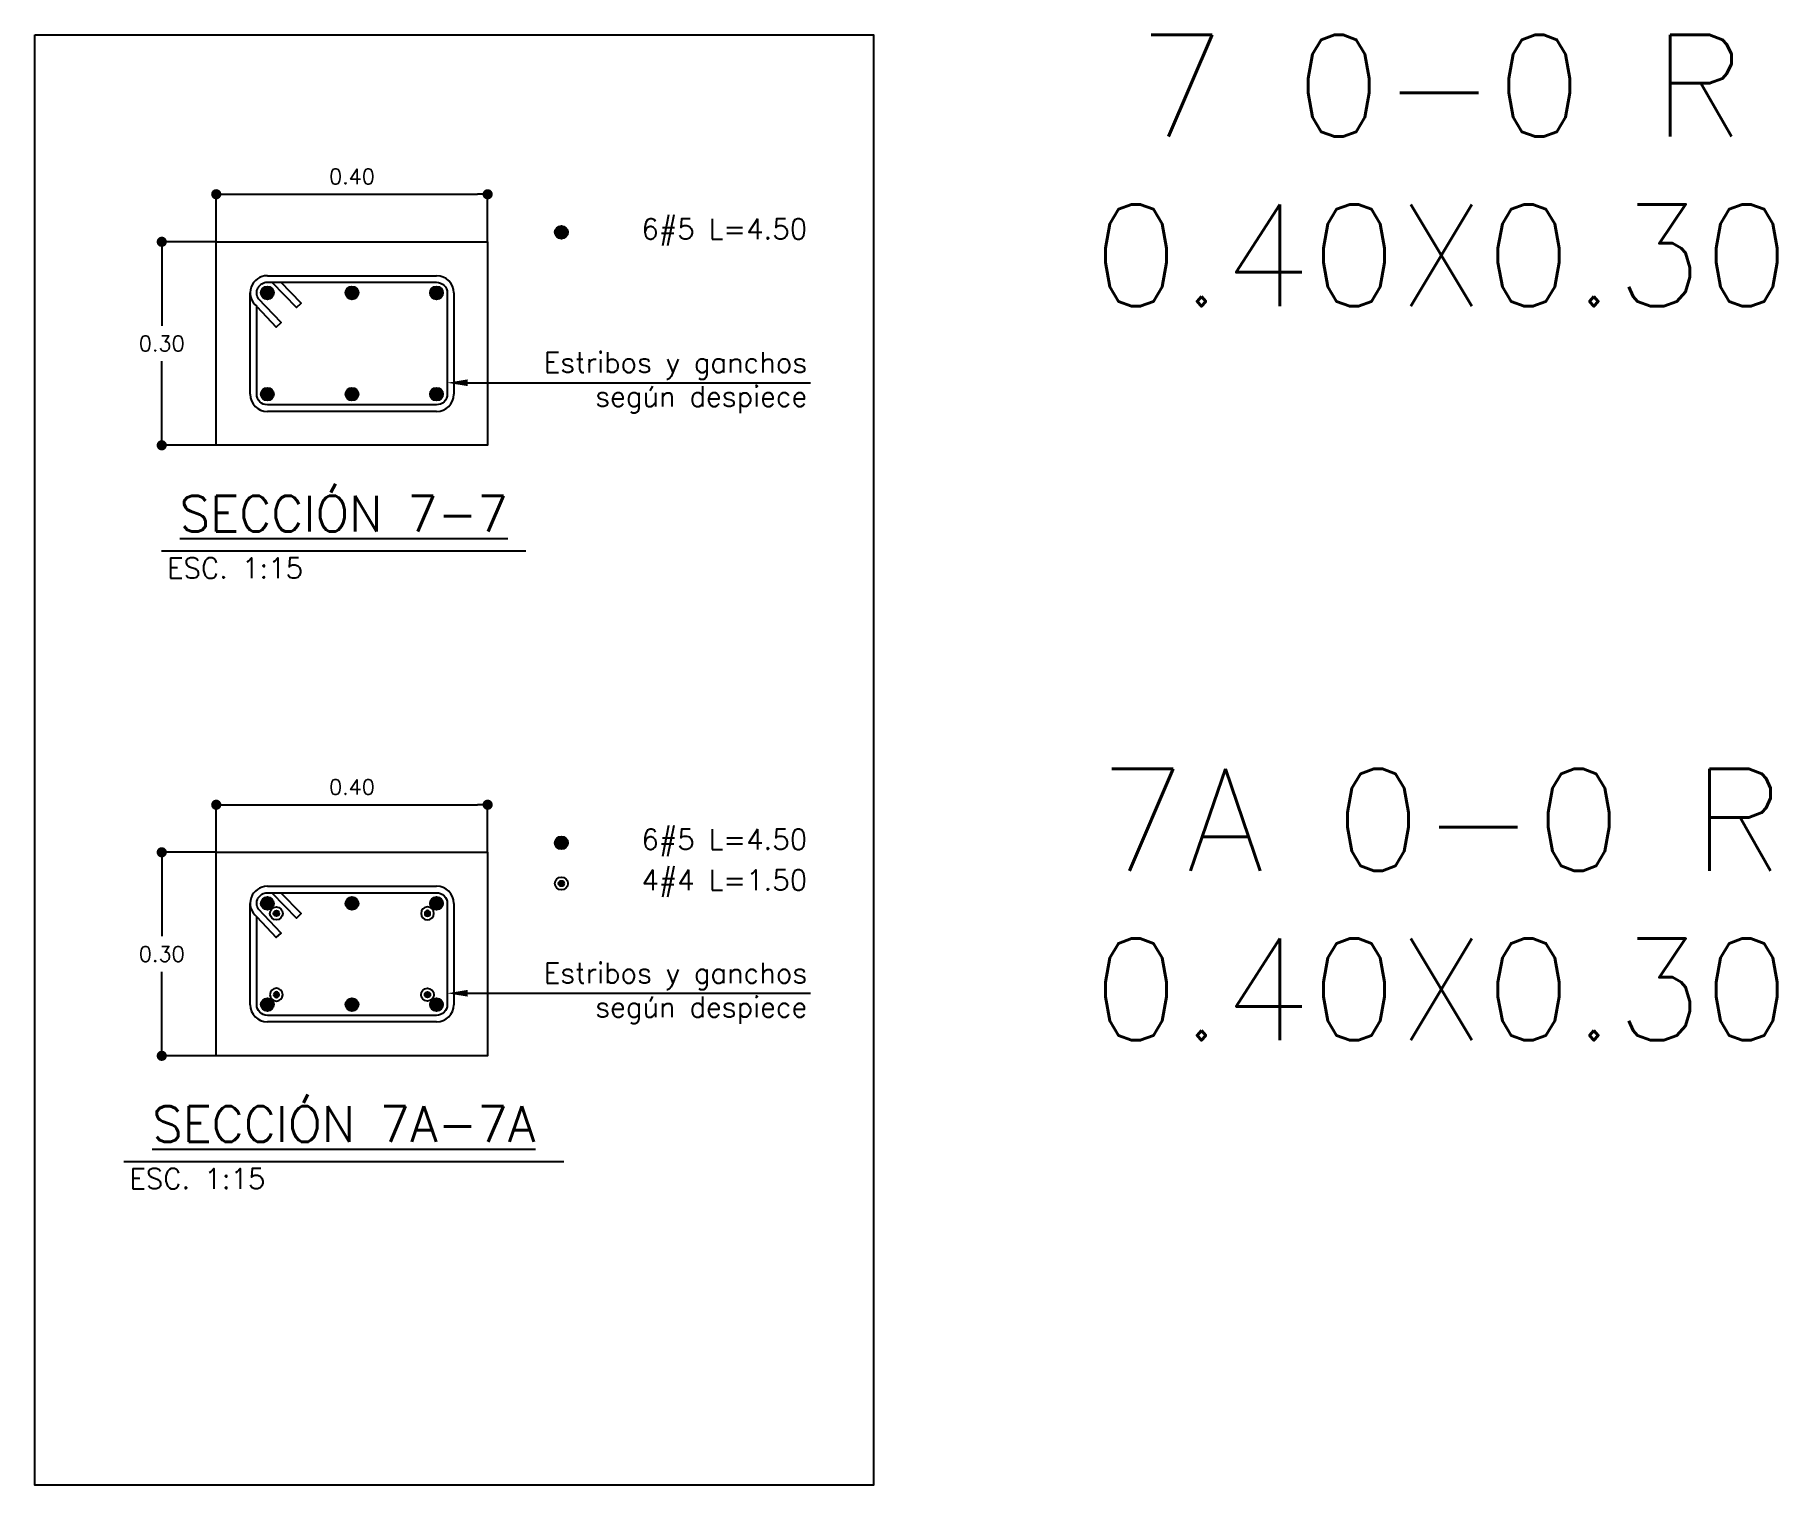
# Model space of a CAD drawing. Header units: millimetres. Extents: x -103 to 209, y -46 to 105.
# Drawn here: x 76.929 to 79.497, y -30.935 to -28.797 of the extents above; entities that cross this region are included whole.
import ezdxf
from ezdxf import colors
from ezdxf.entities.mleader import LeaderData, LeaderLine
from ezdxf.enums import TextEntityAlignment as Align
from ezdxf.math import Vec2, Vec3

# ---------------------------------------------------------------- set-up
doc = ezdxf.new("R2010")
doc.units = ezdxf.units.MM
doc.header["$LTSCALE"] = 0.01
doc.header["$PDMODE"] = 3
for name, color, linetype in [('FC_BORDES', 4, 'Continuous'), ('FC_COTAS', 1, 'Continuous'), ('FC_COTAS @ 15', 1, 'Continuous'), ('FC_ESTRIBOS', 3, 'Continuous'), ('FC_R-200', 5, 'Continuous'), ('FC_R-80', 11, 'Continuous'), ('FC_R-80 @ 15', 11, 'Continuous'), ('FC_REFUERZO 2', 1, 'Continuous')]:
    doc.layers.add(name, color=color, linetype=linetype)
doc.layers.add('FC_HOJA', color=230, linetype='Continuous', plot=False)
doc.layers.add('FC_TEXTO NO IMPRIMIR @ 75', color=252, linetype='Continuous', plot=False)
doc.styles.add('FC_TEXT', font='romans.shx', dxfattribs={"height": 0.002})
doc.styles.add('FC_TEXT1', font='romans.shx')
doc.dimstyles.new('FC_COTAS', dxfattribs={"dimtxt": 0.0015, "dimasz": 0.001, "dimexe": 0, "dimexo": 0, "dimgap": 0.001, "dimtad": 1, "dimtih": 1, "dimtoh": 1, "dimzin": 0, "dimdsep": 46, "dimtxsty": 'FC_TEXT1', "dimblk": 'DOT', "dimcen": 0.09, "dimclrd": 256, "dimclre": 256, "dimclrt": 256, "dimadec": 0, "dimazin": 0, "dimtfac": 1, "dimtix": 1, "dimtmove": 2, "dimatfit": 3, "dimfxl": 1.002, "dimtolj": 1, "dimtzin": 0, "dimlwd": -1, "dimarcsym": 0})

msp = doc.modelspace()

# ---------------------------------------------------------------- texts
at = {"layer": 'FC_R-80 @ 15', "char_height": 0.03, "attachment_point": 6, "style": 'FC_TEXT'}
for s, insert, width in [('6#5 L=4.50', (78.0673, -29.0884), 0.274586), ('Estribos y ganchos según despiece', (78.0673, -29.3102), 0.460185), ('6#5 L=4.50', (78.0673, -29.9884), 0.274586), ('4#4 L=1.50', (78.0673, -30.0484), 0.274586), ('Estribos y ganchos según despiece', (78.0673, -30.2102), 0.460185)]:
    msp.add_mtext(s, dxfattribs=dict(at, insert=insert, width=width))
at = {"layer": 'FC_TEXTO NO IMPRIMIR @ 75', "char_height": 0.15, "width": 1.408643, "attachment_point": 2, "style": 'FC_TEXT'}
for s, insert in [('7 0-0 R\\P0.40X0.30', (79.0018, -28.7973)), ('7A 0-0 R\\P0.40X0.30', (79.0018, -29.8795))]:
    msp.add_mtext(s, dxfattribs=dict(at, insert=insert))

# ---------------------------------------------------------------- blocks, each defined once
blk = doc.blocks.new('*U23')
at = {"layer": 'FC_R-200', "color": 4, "ltscale": 1.5}
blk.add_lwpolyline([(-0.0179, 0), (0.0179, 0)], dxfattribs=at)
at = {"layer": 'FC_R-200', "ltscale": 1.5, "style": 'FC_TEXT1'}
blk.add_attdef('%%UTÍTULO', text='', height=0.0035, dxfattribs=at).set_placement((0, 0.00366), align=Align.MIDDLE_CENTER)
at = {"layer": 'FC_R-80', "ltscale": 1.5, "style": 'FC_TEXT1'}
blk.add_attdef('ESCALA', text='', height=0.002, dxfattribs=at).set_placement((-0.01738, -0.0017), align=Align.MIDDLE_LEFT)
blk = doc.blocks.new('*U15')
h = blk.add_hatch(color=256)
h.dxf.hatch_style = 1
edge = h.paths.add_edge_path()
edge.add_arc((0, 0), 0.0119, 0, 360, ccw=False)
blk.add_circle((0, 0), 0.0119)
blk = doc.blocks.new('*U121')
at = {"layer": 'FC_ESTRIBOS'}
for p, q in [((-0.1247, 0), (0.1247, 0)), ((-0.15, -0.1747), (-0.15, -0.0253)), ((0.15, -0.0253), (0.15, -0.1747)), ((0.1247, -0.2), (-0.1247, -0.2))]:
    blk.add_line(p, q, dxfattribs=at)
blk.add_lwpolyline([(-0.1378, -0.0339, -0.595586), (-0.1247, -0.0096), (0.1247, -0.0096, -0.414214), (0.1404, -0.0253), (0.1404, -0.1747, -0.414214), (0.1247, -0.1904), (-0.1247, -0.1904, -0.414214), (-0.1404, -0.1747), (-0.1404, -0.0452)], format="xyb", dxfattribs=at)
for points in [[(-0.1182, -0.0096), (-0.0818, -0.047), (-0.0749, -0.0403), (-0.1048, -0.0096)], [(-0.1404, -0.0452), (-0.1115, -0.0757), (-0.1045, -0.0691), (-0.1378, -0.0339)]]:
    blk.add_lwpolyline(points, dxfattribs=at)
for centre, start, end in [((0.1247, -0.0253), 360, 90), ((-0.1247, -0.0253), 90, 231.6004), ((-0.1247, -0.1747), 180, 270), ((0.1247, -0.1747), 270, 360)]:
    blk.add_arc(centre, 0.0253, start, end, dxfattribs=at)
blk = doc.blocks.new('_Dot')
at = {"color": 0, "linetype": 'ByBlock', "lineweight": -2}
blk.add_line((-0.5, 0), (-1, 0), dxfattribs=at)
at = {"color": 0, "linetype": 'ByBlock', "const_width": 0.5}
blk.add_lwpolyline([(-0.25, 0, 1), (0.25, 0, 1)], format="xyb", close=True, dxfattribs=at)
blk = doc.blocks.new('*D177')
at = {"layer": 'Defpoints', "color": 0, "ltscale": 0.6, "transparency": 16777216}
for p in [(77.5964, -29.0323), (77.1964, -29.1024), (77.5964, -29.1024)]:
    blk.add_point(p, dxfattribs=at)
at = {"layer": 'FC_COTAS', "lineweight": -2, "ltscale": 0.6, "transparency": 16777216}
for p, q in [((77.1964, -29.1024), (77.1964, -29.0323)), ((77.5964, -29.1024), (77.5964, -29.0323))]:
    blk.add_line(p, q, dxfattribs=at)
at = {"layer": 'FC_COTAS', "ltscale": 0.6, "transparency": 16777216}
blk.add_line((77.2114, -29.0323), (77.5814, -29.0323), dxfattribs=at)
at = {"layer": 'FC_COTAS', "ltscale": 0.6, "transparency": 16777216, "xscale": 0.015, "yscale": 0.015, "zscale": 0.015, "rotation": 180}
blk.add_blockref('_Dot', (77.1964, -29.0323), dxfattribs=at)
at = {"layer": 'FC_COTAS', "ltscale": 0.6, "transparency": 16777216, "xscale": 0.015, "yscale": 0.015, "zscale": 0.015}
blk.add_blockref('_Dot', (77.5964, -29.0323), dxfattribs=at)
at = {"layer": 'FC_COTAS', "ltscale": 0.6, "transparency": 16777216, "insert": (77.3964, -29.0061), "char_height": 0.0225, "attachment_point": 5, "style": 'FC_TEXT1'}
blk.add_mtext('\\A1;0.40', dxfattribs=at)
blk = doc.blocks.new('*D178')
at = {"layer": 'Defpoints', "color": 0, "ltscale": 0.6, "transparency": 16777216}
for p in [(77.1964, -29.1024), (77.1161, -29.4024), (77.1964, -29.4024)]:
    blk.add_point(p, dxfattribs=at)
at = {"layer": 'FC_COTAS', "lineweight": -2, "ltscale": 0.6, "transparency": 16777216}
for p, q in [((77.1964, -29.1024), (77.1161, -29.1024)), ((77.1964, -29.4024), (77.1161, -29.4024))]:
    blk.add_line(p, q, dxfattribs=at)
at = {"layer": 'FC_COTAS', "ltscale": 0.6, "transparency": 16777216}
for p, q in [((77.1161, -29.1174), (77.1161, -29.2261)), ((77.1161, -29.3874), (77.1161, -29.2786))]:
    blk.add_line(p, q, dxfattribs=at)
at = {"layer": 'FC_COTAS', "ltscale": 0.6, "transparency": 16777216, "xscale": 0.015, "yscale": 0.015, "zscale": 0.015}
for p, rotation in [((77.1161, -29.1024), 90), ((77.1161, -29.4024), 270)]:
    blk.add_blockref('_Dot', p, dxfattribs=dict(at, rotation=rotation))
at = {"layer": 'FC_COTAS', "ltscale": 0.6, "transparency": 16777216, "insert": (77.1161, -29.2524), "char_height": 0.0225, "attachment_point": 5, "style": 'FC_TEXT1'}
blk.add_mtext('\\A1;0.30', dxfattribs=at)
blk = doc.blocks.new('*U185')
at = {"layer": 'FC_R-200', "color": 4, "ltscale": 1.5}
blk.add_lwpolyline([(-0.02161, 0), (0.02161, 0)], dxfattribs=at)
at = {"layer": 'FC_R-200', "ltscale": 1.5, "style": 'FC_TEXT1'}
blk.add_attdef('%%UTÍTULO', text='', height=0.0035, dxfattribs=at).set_placement((0, 0.00366), align=Align.MIDDLE_CENTER)
at = {"layer": 'FC_R-80', "ltscale": 1.5, "style": 'FC_TEXT1'}
blk.add_attdef('ESCALA', text='', height=0.002, dxfattribs=at).set_placement((-0.02108, -0.0017), align=Align.MIDDLE_LEFT)
blk = doc.blocks.new('*U99')
h = blk.add_hatch(color=256)
h.dxf.hatch_style = 1
edge = h.paths.add_edge_path()
edge.add_arc((0, 0), 0.00516, 0, 360)
for radius in [0.0119, 0.00516]:
    blk.add_circle((0, 0), radius)
blk = doc.blocks.new('*D179')
at = {"layer": 'Defpoints', "color": 0, "ltscale": 0.6, "transparency": 16777216}
for p in [(77.5964, -29.9323), (77.1964, -30.0024), (77.5964, -30.0024)]:
    blk.add_point(p, dxfattribs=at)
at = {"layer": 'FC_COTAS', "lineweight": -2, "ltscale": 0.6, "transparency": 16777216}
for p, q in [((77.1964, -30.0024), (77.1964, -29.9323)), ((77.5964, -30.0024), (77.5964, -29.9323))]:
    blk.add_line(p, q, dxfattribs=at)
at = {"layer": 'FC_COTAS', "ltscale": 0.6, "transparency": 16777216}
blk.add_line((77.2114, -29.9323), (77.5814, -29.9323), dxfattribs=at)
at = {"layer": 'FC_COTAS', "ltscale": 0.6, "transparency": 16777216, "xscale": 0.015, "yscale": 0.015, "zscale": 0.015, "rotation": 180}
blk.add_blockref('_Dot', (77.1964, -29.9323), dxfattribs=at)
at = {"layer": 'FC_COTAS', "ltscale": 0.6, "transparency": 16777216, "xscale": 0.015, "yscale": 0.015, "zscale": 0.015}
blk.add_blockref('_Dot', (77.5964, -29.9323), dxfattribs=at)
at = {"layer": 'FC_COTAS', "ltscale": 0.6, "transparency": 16777216, "insert": (77.3964, -29.9061), "char_height": 0.0225, "attachment_point": 5, "style": 'FC_TEXT1'}
blk.add_mtext('\\A1;0.40', dxfattribs=at)
blk = doc.blocks.new('*D180')
at = {"layer": 'Defpoints', "color": 0, "ltscale": 0.6, "transparency": 16777216}
for p in [(77.1964, -30.0024), (77.1161, -30.3024), (77.1964, -30.3024)]:
    blk.add_point(p, dxfattribs=at)
at = {"layer": 'FC_COTAS', "lineweight": -2, "ltscale": 0.6, "transparency": 16777216}
for p, q in [((77.1964, -30.0024), (77.1161, -30.0024)), ((77.1964, -30.3024), (77.1161, -30.3024))]:
    blk.add_line(p, q, dxfattribs=at)
at = {"layer": 'FC_COTAS', "ltscale": 0.6, "transparency": 16777216}
for p, q in [((77.1161, -30.0174), (77.1161, -30.1261)), ((77.1161, -30.2874), (77.1161, -30.1786))]:
    blk.add_line(p, q, dxfattribs=at)
at = {"layer": 'FC_COTAS', "ltscale": 0.6, "transparency": 16777216, "xscale": 0.015, "yscale": 0.015, "zscale": 0.015}
for p, rotation in [((77.1161, -30.0024), 90), ((77.1161, -30.3024), 270)]:
    blk.add_blockref('_Dot', p, dxfattribs=dict(at, rotation=rotation))
at = {"layer": 'FC_COTAS', "ltscale": 0.6, "transparency": 16777216, "insert": (77.1161, -30.1524), "char_height": 0.0225, "attachment_point": 5, "style": 'FC_TEXT1'}
blk.add_mtext('\\A1;0.30', dxfattribs=at)

# ---------------------------------------------------------------- dimensions: what is measured, and where the dimension line sits
at = {"layer": 'FC_COTAS @ 15', "ltscale": 0.6}
for base, p1, p2, picture, middle in [((77.5964, -29.0323), (77.1964, -29.1024), (77.5964, -29.1024), '*D177', (77.3964, -29.0061)), ((77.5964, -29.9323), (77.1964, -30.0024), (77.5964, -30.0024), '*D179', (77.3964, -29.9061))]:
    dim = msp.add_linear_dim(base=base, p1=p1, p2=p2, dimstyle='FC_COTAS', override={"dimscale": 15, "dimtix": 1, "dimtofl": 1, "dimtmove": 2, "dimatfit": 3}, dxfattribs=at)
    dim.commit()
    dim.dimension.update_dxf_attribs({"geometry": picture, "text_midpoint": middle})
for base, p1, p2, picture, middle in [((77.1161, -29.4024), (77.1964, -29.1024), (77.1964, -29.4024), '*D178', (77.1161, -29.2524)), ((77.1161, -30.3024), (77.1964, -30.0024), (77.1964, -30.3024), '*D180', (77.1161, -30.1524))]:
    dim = msp.add_linear_dim(base=base, p1=p1, p2=p2, angle=90, dimstyle='FC_COTAS', override={"dimscale": 15, "dimtix": 1, "dimtofl": 1, "dimtmove": 2, "dimatfit": 3}, dxfattribs=at)
    dim.commit()
    dim.dimension.update_dxf_attribs({"geometry": picture, "text_midpoint": middle})

# ---------------------------------------------------------------- linework, layer by layer
at = {"layer": 'FC_BORDES', "color": 4, "ltscale": 0.6}
for points in [[(77.1964, -29.1024), (77.5964, -29.1024), (77.5964, -29.4024), (77.1964, -29.4024)], [(77.1964, -30.0024), (77.5964, -30.0024), (77.5964, -30.3024), (77.1964, -30.3024)]]:
    msp.add_lwpolyline(points, close=True, dxfattribs=at)
at = {"layer": 'FC_HOJA', "ltscale": 0.6}
msp.add_lwpolyline([(76.9291, -28.7973), (78.1651, -28.7973), (78.1651, -30.9354), (76.9291, -30.9354)], close=True, dxfattribs=at)

# ---------------------------------------------------------------- block references
at = {"layer": 'FC_ESTRIBOS'}
for p in [(77.3964, -29.1524), (77.3964, -30.0524)]:
    msp.add_blockref('*U121', p, dxfattribs=at)
at = {"layer": 'FC_R-200', "xscale": 15, "yscale": 15, "zscale": 15}
for name, p, values in [('*U23', (77.3844, -29.558), {'%%UTÍTULO': '%%USECCIÓN 7-7', 'ESCALA': 'ESC. 1:15'}), ('*U185', (77.3844, -30.458), {'%%UTÍTULO': '%%USECCIÓN 7A-7A', 'ESCALA': 'ESC. 1:15'})]:
    msp.add_blockref(name, p, dxfattribs=at).add_auto_attribs(values)
at = {"layer": 'FC_REFUERZO 2', "ltscale": 0.9, "yscale": 0.8, "zscale": 0.8}
for name, p, xscale in [('*U15', (77.7051, -29.0884), 0.8), ('*U15', (77.2717, -29.1777), 0.8), ('*U15', (77.3964, -29.1777), 0.8), ('*U15', (77.521, -29.1777), 0.8), ('*U15', (77.2717, -29.327), 0.8), ('*U15', (77.3964, -29.327), 0.8), ('*U15', (77.521, -29.327), 0.8), ('*U15', (77.7051, -29.9884), 0.8), ('*U99', (77.7051, -30.0484), 0.8), ('*U15', (77.2717, -30.0777), 0.8), ('*U99', (77.285, -30.0925), 0.8), ('*U15', (77.3964, -30.0777), 0.8), ('*U99', (77.5077, -30.0925), -0.8), ('*U15', (77.521, -30.0777), 0.8), ('*U15', (77.2717, -30.227), 0.8), ('*U15', (77.3964, -30.227), 0.8), ('*U15', (77.521, -30.227), 0.8)]:
    msp.add_blockref(name, p, dxfattribs=dict(at, xscale=xscale))
at = {"layer": 'FC_REFUERZO 2', "ltscale": 0.9, "yscale": 0.8, "zscale": 0.8, "rotation": 180}
for p, xscale in [((77.285, -30.2123), -0.8), ((77.5077, -30.2123), 0.8)]:
    msp.add_blockref('*U99', p, dxfattribs=dict(at, xscale=xscale))

msp.set_redraw_order([(e.dxf.handle, doc.entitydb.next_handle()) for e in msp.query("TEXT MTEXT ATTDEF DIMENSION ARC_DIMENSION")])  # texts and dimensions are drawn at this point

# ---------------------------------------------------------------- leaders
at = {"layer": 'FC_COTAS @ 15', "ltscale": 0.6}
ml = msp.add_multileader_mtext('Standard', dxfattribs=at)
ml.set_content('', color=11, style='FC_TEXT1')
ml.set_leader_properties()
ml.build(insert=Vec2(0, 0))
ml.multileader.update_dxf_attribs({"text_left_attachment_type": 6, "text_right_attachment_type": 6, "dogleg_length": 0.008, "arrow_head_size": 0.03, "scale": 15})
ctx = ml.context
ctx.base_point, ctx.scale, ctx.char_height, ctx.arrow_head_size, ctx.landing_gap_size, ctx.plane_origin = Vec3(78.0571, -29.3102), 15, 0.03, 0.03, 0.015, Vec3(68.4393, -30.0486)
ctx.left_attachment, ctx.right_attachment = 6, 6
notes = []
notes.append((ctx, [(0, (1, 1, 0), (77.6586, -29.3102), (1, 0), 0.3984, [(2, [(77.5368, -29.3102)], 0, [])])]))
ctx.mtext.insert, ctx.mtext.flow_direction = Vec3(78.0721, -29.2802), 5
ml = msp.add_multileader_mtext('Standard', dxfattribs=at)
ml.set_content('', color=11, style='FC_TEXT1')
ml.set_leader_properties()
ml.build(insert=Vec2(0, 0))
ml.multileader.update_dxf_attribs({"text_left_attachment_type": 6, "text_right_attachment_type": 6, "dogleg_length": 0.008, "arrow_head_size": 0.03, "scale": 15})
ctx = ml.context
ctx.base_point, ctx.scale, ctx.char_height, ctx.arrow_head_size, ctx.landing_gap_size, ctx.plane_origin = Vec3(78.0571, -30.2102), 15, 0.03, 0.03, 0.015, Vec3(68.4393, -30.9486)
ctx.left_attachment, ctx.right_attachment = 6, 6
notes.append((ctx, [(0, (1, 1, 0), (77.6586, -30.2102), (1, 0), 0.3984, [(2, [(77.5368, -30.2102)], 0, [])])]))
ctx.mtext.insert, ctx.mtext.flow_direction = Vec3(78.0721, -30.1802), 5
for ctx, leaders in notes:
    for number, flags, end, landing, length, lines in leaders:
        leader = LeaderData()
        leader.index, (leader.has_last_leader_line, leader.has_dogleg_vector, leader.attachment_direction) = number, flags
        leader.last_leader_point, leader.dogleg_vector, leader.dogleg_length = Vec3(end), Vec3(landing), length
        for number, points, colour, breaks in lines:
            line = LeaderLine()
            line.index, line.vertices, line.color, line.breaks = number, Vec3.list(points), colors.encode_raw_color(colour), breaks
            leader.lines.append(line)
        ctx.leaders.append(leader)

doc.saveas('drawing.dxf')
